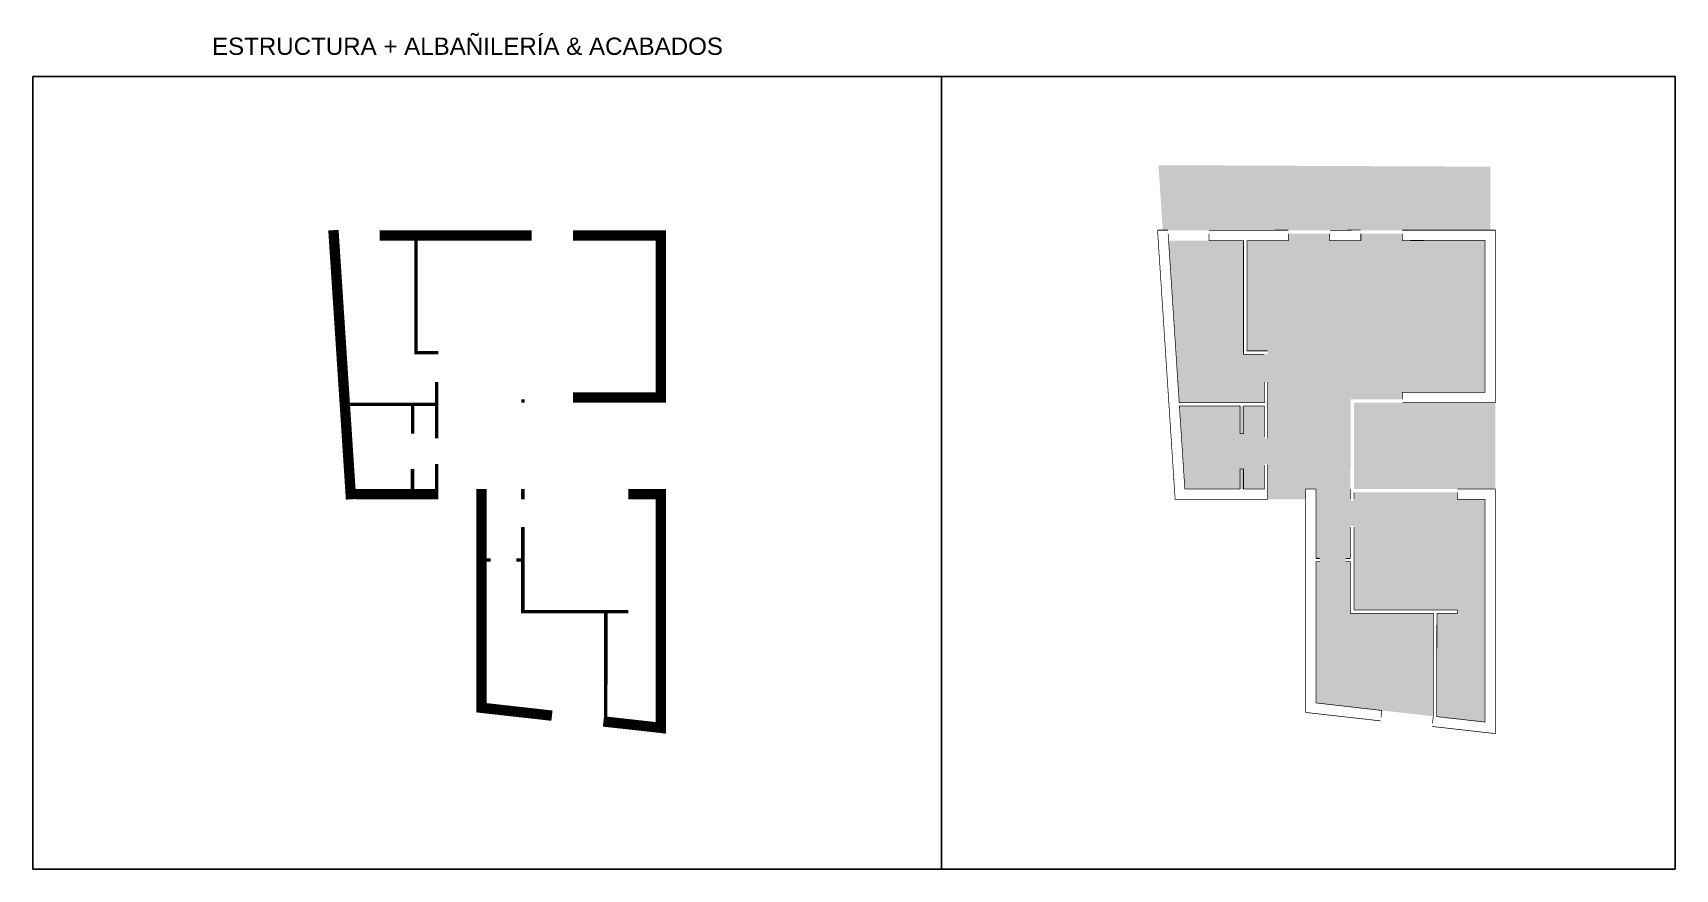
# Model space of a CAD drawing. Header units: metres. Extents: x -92 to 671, y -42 to 91.
# Drawn here: x 379.16 to 426.75, y -13.02 to 11.22 of the extents above; entities that cross this region are included whole.
import ezdxf

# ---------------------------------------------------------------- set-up
doc = ezdxf.new("R2010")
doc.units = ezdxf.units.M
doc.layers.add('01Texto 1', color=220, linetype='Continuous')
doc.layers.add('02Acabados', color=7, linetype='Continuous', lineweight=30)
doc.layers.add('02Albañilería', color=7, linetype='Continuous', lineweight=30)
doc.styles.get("Standard").update_dxf_attribs({"font": 'arial.ttf'})

msp = doc.modelspace()

# ---------------------------------------------------------------- texts
at = {"layer": '01Texto 1', "insert": (384.348, 11.079), "char_height": 0.5, "attachment_point": 1}
msp.add_mtext_dynamic_manual_height_columns('{\\C6;\\c16711935;ESTRUCTURA + ALBAÑILERÍA & ACABADOS}', width=28.52581, gutter_width=12.5, heights=[0], dxfattribs=at)

# ---------------------------------------------------------------- hatches: boundary and pattern name
at = {"layer": '02Albañilería', "transparency": 33554483}
h = msp.add_hatch(color=142, dxfattribs=at)
h.dxf.hatch_style = 1
h.paths.add_polyline_path([(421.394, 5.498), (421.389, 7.337), (411.776, 7.381), (411.899, 5.498)])
h = msp.add_hatch(color=171, dxfattribs=at)
h.dxf.hatch_style = 1
h.paths.add_polyline_path([(421.239, 5.202), (418.837, 5.197), (418.839, 5.398), (417.639, 5.396), (417.639, 5.197), (416.739, 5.197), (416.739, 5.398), (415.54, 5.398), (415.539, 5.198), (414.342, 5.197), (414.342, 2.001), (414.94, 2.001), (414.942, 0.799), (414.94, 0.796), (414.94, -0.534), (414.839, -0.534), (414.839, -1.274), (414.939, -1.274), (414.94, -2.301), (416.041, -2.305), (416.041, -2.001), (416.34, -2.001), (416.34, -4.013), (416.457, -4.013), (416.457, -4.113), (417.197, -4.113), (417.197, -4.013), (417.339, -4.013), (417.34, 0.599), (418.839, 0.599), (418.839, 0.799), (421.241, 0.799)])
h = msp.add_hatch(color=151, dxfattribs=at)
h.dxf.hatch_style = 1
h.paths.add_polyline_path([(414.238, 5.198), (412.069, 5.197), (412.366, 0.498), (414.85, 0.498), (414.839, 1.097), (414.94, 1.099), (414.94, 1.9), (414.239, 1.9)])
h = msp.add_hatch(color=142, dxfattribs=at)
h.dxf.hatch_style = 1
h.paths.add_polyline_path([(421.539, -2.001), (421.539, 0.499), (417.439, 0.499), (417.439, -2.001)])
h = msp.add_hatch(color=40, dxfattribs=at)
h.dxf.hatch_style = 1
h.paths.add_polyline_path([(414.839, 0.399), (412.385, 0.399), (412.539, -2.001), (414.839, -2.001)])
at = {"layer": '02Albañilería', "true_color": 0xa953a0, "transparency": 33554483}
h = msp.add_hatch(color=215, dxfattribs=at)
h.dxf.hatch_style = 1
h.paths.add_polyline_path([(420.439, -2.301), (420.439, -2.101), (417.439, -2.101), (417.439, -2.332), (417.339, -2.332), (417.339, -3.078), (417.439, -3.078), (417.439, -5.509), (420.439, -5.509), (420.439, -5.609), (419.842, -5.609), (419.839, -8.599), (421.239, -8.757), (421.239, -2.301)])
h = msp.add_hatch(color=215, dxfattribs=at)
h.dxf.hatch_style = 1
h.paths.add_polyline_path([(417.339, -4.113), (416.34, -4.113), (416.341, -8.204), (419.739, -8.588), (419.739, -5.609), (417.339, -5.609)])

# ---------------------------------------------------------------- linework, layer by layer
at = {"layer": '01Texto 1'}
for points in [[(379.157, 9.947), (426.747, 9.947), (426.747, -13.02), (379.157, -13.02)], [(379.157, 9.947), (405.492, 9.947), (405.492, -13.02), (379.157, -13.02)]]:
    msp.add_lwpolyline(points, close=True, dxfattribs=at)
at = {"layer": '02Acabados', "color": 9, "true_color": 0xd19cc7, "const_width": 0.02}
for points in [[(411.748, 5.498), (412.048, 5.498)], [(414.939, -2.301), (412.258, -2.302), (411.748, 5.498)], [(413.238, 5.497), (415.539, 5.498)], [(416.743, 5.495), (417.639, 5.5)], [(418.842, 5.498), (421.539, 5.498), (421.54, 0.499), (418.839, 0.499)], [(418.214, -8.723), (416.041, -8.478), (416.041, -2.305)], [(420.439, -2.001), (421.539, -2.001), (421.539, -9.092), (419.706, -8.884)]]:
    msp.add_lwpolyline(points, dxfattribs=at)
at = {"layer": '02Acabados', "color": 222, "const_width": 0.02}
for points in [[(412.055, 5.398), (412.376, 0.498), (414.84, 0.498), (414.839, 1.097)], [(414.84, 1.899), (414.239, 1.899), (414.239, 5.198), (413.238, 5.198), (413.238, 5.398)], [(417.439, -2.301), (417.439, -2.101)], [(420.439, -2.101), (420.439, -2.301), (421.239, -2.301), (421.239, -8.757), (419.839, -8.599), (419.842, -5.609), (420.439, -5.609), (420.439, -5.509), (417.439, -5.509), (417.439, -3.108)], [(418.225, -8.624), (418.248, -8.421), (416.341, -8.202), (416.341, -4.113), (416.457, -4.113)], [(417.197, -4.113), (417.339, -4.113), (417.339, -5.609), (419.739, -5.609), (419.739, -8.588), (419.716, -8.791)]]:
    msp.add_lwpolyline(points, dxfattribs=at)
at = {"layer": '02Acabados', "color": 61, "const_width": 0.02}
for points in [[(415.539, 5.395), (415.539, 5.198), (414.342, 5.197), (414.34, 2.001), (414.94, 2.001)], [(417.639, 5.196), (416.739, 5.196), (416.739, 5.395)]]:
    msp.add_lwpolyline(points, dxfattribs=at)
at = {"layer": '02Acabados', "color": 171, "const_width": 0.02}
for points in [[(417.639, 5.396), (417.639, 5.196)], [(418.839, 5.398), (418.839, 5.198), (421.239, 5.202), (421.241, 0.799), (418.839, 0.799), (418.839, 0.599)], [(414.939, -0.534), (414.939, 1.099)], [(414.939, -2.301), (414.939, -1.289)], [(416.34, -2.001), (416.04, -2.001), (416.041, -2.305)], [(416.34, -2.001), (416.34, -4.012)], [(417.339, -2.301), (417.339, -2.001)], [(417.339, -4.013), (417.339, -3.108)]]:
    msp.add_lwpolyline(points, dxfattribs=at)
at = {"layer": '02Acabados', "color": 142, "const_width": 0.02}
msp.add_lwpolyline([(414.142, -0.401), (414.139, 0.398), (412.382, 0.399), (412.435, -0.406)], dxfattribs=at)
at = {"layer": '02Acabados', "color": 174, "true_color": 0x0000a5, "const_width": 0.02}
for points in [[(414.839, -0.504), (414.84, 0.399), (414.24, 0.398), (414.24, -0.401), (414.142, -0.401)], [(412.435, -0.407), (412.539, -2.001), (414.139, -2.001), (414.141, -1.422), (414.239, -1.422), (414.239, -2.001), (414.839, -2.001), (414.839, -1.304)]]:
    msp.add_lwpolyline(points, dxfattribs=at)
at = {"layer": '02Acabados', "color": 42, "true_color": 0xc29100, "const_width": 0.03}
for points in [[(416.34, -4.012), (416.457, -4.013)], [(417.197, -4.013), (417.339, -4.013)]]:
    msp.add_lwpolyline(points, dxfattribs=at)
at = {"layer": '02Albañilería', "color": 62, "true_color": 0x9fd200, "const_width": 0.3}
for points in [[(387.867, 5.498), (388.377, -2.302)], [(389.207, 5.348), (391.508, 5.348)], [(391.307, 5.346), (393.608, 5.346)], [(394.81, 5.348), (397.358, 5.348), (397.357, 0.649), (394.807, 0.649)], [(392.158, -2.001), (392.159, -8.477)], [(396.408, -2.151), (397.358, -2.151), (397.358, -8.925), (395.691, -8.739)], [(392.025, -8.328), (394.199, -8.571)]]:
    msp.add_lwpolyline(points, dxfattribs=at)
at = {"layer": '02Albañilería', "color": 142, "true_color": 0x009de4, "const_width": 0.1}
for points in [[(390.258, 5.198), (390.258, 1.95), (390.908, 1.95)], [(393.357, -2.101), (393.357, -2.301)], [(393.357, -3.108), (393.357, -5.559), (396.408, -5.559)], [(392.308, -4.063), (392.425, -4.063)], [(393.165, -4.063), (393.307, -4.063)], [(395.761, -5.559), (395.758, -8.599)]]:
    msp.add_lwpolyline(points, dxfattribs=at)
at = {"layer": '02Albañilería', "color": 37, "const_width": 0.1}
for points in [[(390.859, 0.448), (390.859, 1.099)], [(388.328, 0.448), (390.859, 0.448), (390.858, -0.534)], [(390.16, -0.401), (390.16, 0.498)], [(390.158, -1.422), (390.158, -2.001)], [(390.858, -2.001), (390.858, -1.274)]]:
    msp.add_lwpolyline(points, dxfattribs=at)
at = {"layer": '02Albañilería', "color": 234, "true_color": 0xa31039, "const_width": 0.1}
for points in [[(393.358, 0.599), (393.358, 0.499)], [(393.357, -2.101), (393.357, -2.001)]]:
    msp.add_lwpolyline(points, dxfattribs=at)
at = {"layer": '02Albañilería', "color": 106, "true_color": 0x007f1f, "const_width": 0.3}
msp.add_lwpolyline([(390.908, -2.151), (388.508, -2.151)], dxfattribs=at)

msp.set_redraw_order([(e.dxf.handle, doc.entitydb.next_handle()) for e in msp.query("TEXT MTEXT ATTDEF DIMENSION ARC_DIMENSION")])  # texts and dimensions are drawn at this point

doc.saveas('drawing.dxf')
